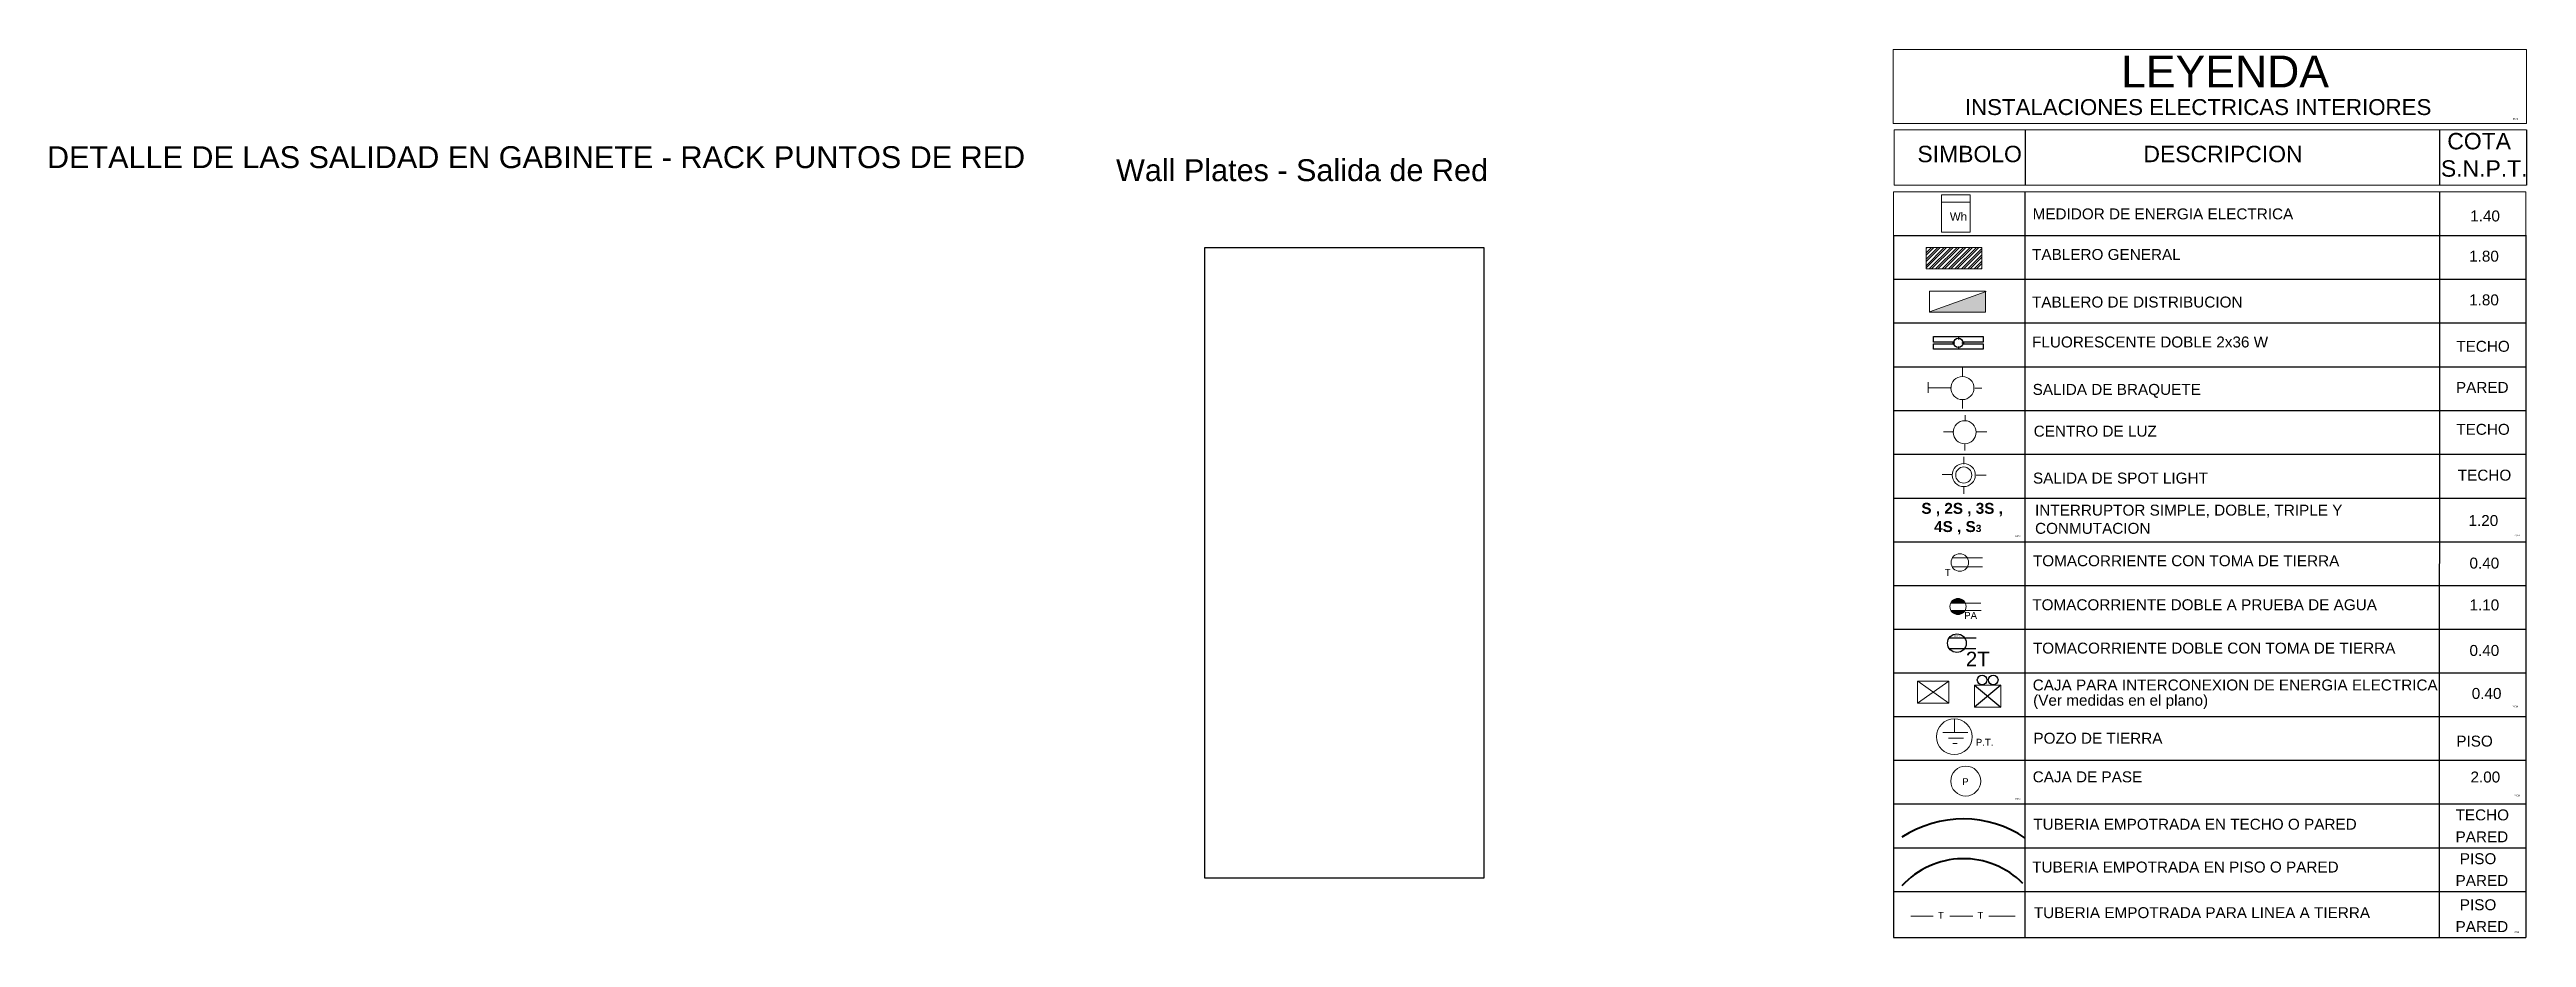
# Model space of a CAD drawing. Header units: millimetres. Extents: x 3354 to 3637, y 1117 to 1358.
# Drawn here: x 3567.67 to 3595.25, y 1298.24 to 1308.13 of the extents above; entities that cross this region are included whole.
import ezdxf

# ---------------------------------------------------------------- set-up
doc = ezdxf.new("R2010")
doc.units = ezdxf.units.MM
doc.linetypes.add('a1', pattern=[9.525, 6.35, -3.175])
for name, color, linetype in [('centro de luz', 90, 'Continuous'), ('Linea 1', 4, 'Continuous'), ('TITUL-1', 170, 'Continuous'), ('TOMACORRIENTE', 240, 'Continuous')]:
    doc.layers.add(name, color=color, linetype=linetype)
for name, color, linetype, lineweight in [('COND TOM', 121, 'a1', 40), ('CONDUCTOR', 162, 'Continuous', 40), ('flourescentes', 3, 'Continuous', 25), ('LIN1', 43, 'Continuous', 20), ('SANIT', 160, 'Continuous', 60), ('SIMBOLOS', 251, 'Continuous', 20), ('TABLERO', 122, 'Continuous', 25)]:
    doc.layers.add(name, color=color, linetype=linetype, lineweight=lineweight)
doc.layers.add('texto', color=7, linetype='Continuous', lineweight=9, true_color=0x000000)
doc.styles.add('LUCIDA', font='LCALLIG.TTF')
doc.styles.get("Standard").update_dxf_attribs({"font": 'arial.ttf'})
picture_1 = doc.add_image_def('image1.jpg', size_in_pixel=(130, 294))

msp = doc.modelspace()

# ---------------------------------------------------------------- texts
at = {"layer": 'centro de luz', "color": 0, "insert": (3588.88, 1301.607), "char_height": 0.0172, "width": 0.56927, "attachment_point": 1}
msp.add_mtext('{\\C254;MCM}', dxfattribs=at)
at = {"layer": 'LIN1', "color": 0, "char_height": 0.01776, "width": 0.58767, "attachment_point": 1}
for insert in [(3595.101, 1307.37), (3589.563, 1302.719), (3595.115, 1302.729), (3595.096, 1300.822), (3589.563, 1299.793), (3595.118, 1299.831), (3595.111, 1298.308)]:
    msp.add_mtext('{\\C254;MCM}', dxfattribs=dict(at, insert=insert))
at = {"layer": 'SANIT', "insert": (3588.998, 1307.58), "char_height": 0.17755, "width": 5.47884, "attachment_point": 1}
msp.add_mtext('{\\fArial|b0|i0|c0|p34;INSTALACIONES ELECTRICAS INTERIORES}', dxfattribs=at)
at = {"layer": 'SIMBOLOS', "lineweight": 30, "attachment_point": 1}
for s, insert, char_height, width in [('{\\fArial|b0|i0|c0|p34; Wh}', (3588.796, 1306.317), 0.09136, 0.34287), ('{\\fArial|b1|i0|c0|p34;     S , 2S , 3S , \\P        4S , S\\H0.6667x;3}', (3588.278, 1303.082), 0.12181, 1.30601), ('{\\fArial|b0|i0|c0|p34;T}', (3588.699, 1298.525), 0.07613, 0.07565), ('{\\fArial|b0|i0|c0|p34;T}', (3589.139, 1298.525), 0.07613, 0.07565)]:
    msp.add_mtext(s, dxfattribs=dict(at, insert=insert, char_height=char_height, width=width))
at = {"layer": 'SIMBOLOS', "lineweight": 20, "attachment_point": 1}
for s, insert, char_height, width in [('{\\fArial|b0|i0|c0|p34;T}', (3588.776, 1302.345), 0.07613, 0.07565), ('PA', (3588.992, 1301.866), 0.0761, 0.07565), ('{\\fArial|b0|i0|c0|p34;P.T.}', (3589.121, 1300.454), 0.07613, 0.32366), ('{\\fArial|b0|i0|c0|p34;P}', (3588.969, 1300.015), 0.07613, 0.05896)]:
    msp.add_mtext(s, dxfattribs=dict(at, insert=insert, char_height=char_height, width=width))
at = {"layer": 'texto', "lineweight": 30, "attachment_point": 1}
for s, insert, char_height, width in [('DETALLE DE LAS SALIDAD EN GABINETE - RACK PUNTOS DE RED', (3567.641, 1307.055), 0.24363, 11.109), ('Wall Plates - Salida de Red', (3579.546, 1306.91), 0.24363, 5.00391), ('MEDIDOR DE ENERGIA ELECTRICA', (3589.753, 1306.362), 0.12181, 5.57598), ('1.40', (3594.626, 1306.339), 0.1218, 0.80319), ('TABLERO GENERAL ', (3589.747, 1305.91), 0.12181, 5.5545), ('{\\fArial|b0|i0|c0|p34;1.80}', (3594.614, 1305.891), 0.12181, 0.64647), ('TABLERO DE DISTRIBUCION ', (3589.746, 1305.38), 0.12181, 5.5545), ('{\\fArial|b0|i0|c0|p34;1.80}', (3594.614, 1305.404), 0.12181, 0.64647), ('FLUORESCENTE DOBLE 2x36 W', (3589.747, 1304.935), 0.12181, 5.5545), ('{\\fArial|b0|i0|c0|p34;TECHO}', (3594.471, 1304.887), 0.12181, 0.99909), ('{\\fArial|b0|i0|c0|p34;CENTRO DE LUZ}', (3589.765, 1303.942), 0.12181, 5.5545), ('{\\fArial|b0|i0|c0|p34;TECHO}', (3594.471, 1303.962), 0.12181, 0.95991), ('{\\fArial|b0|i0|c0|p34;SALIDA DE SPOT LIGHT}', (3589.757, 1303.419), 0.12181, 5.56529), ('{\\fArial|b0|i0|c0|p34;TECHO}', (3594.488, 1303.452), 0.12181, 0.92073), ('{\\fArial|b0|i0|c0|p34;INTERRUPTOR SIMPLE, DOBLE, TRIPLE Y CONMUTACION}', (3589.78, 1303.062), 0.12181, 4.25409), ('{\\fArial|b0|i0|c0|p34;1.20}', (3594.607, 1302.946), 0.12181, 0.7836), ('TOMACORRIENTE CON TOMA DE TIERRA', (3589.756, 1302.498), 0.12181, 5.50057), ('{\\fArial|b0|i0|c0|p34;0.40}', (3594.618, 1302.472), 0.12181, 0.68565), ('TOMACORRIENTE DOBLE A PRUEBA DE AGUA', (3589.749, 1302.008), 0.12181, 5.5545), ('{\\fArial|b0|i0|c0|p34;1.10}', (3594.618, 1302.006), 0.12181, 0.76401), ('TOMACORRIENTE DOBLE CON TOMA DE TIERRA', (3589.756, 1301.525), 0.12181, 5.50057), ('{\\fArial|b0|i0|c0|p34;0.40}', (3594.618, 1301.499), 0.12181, 0.68565), ('CAJA PARA INTERCONEXION DE ENERGIA ELECTRICA ', (3589.754, 1301.114), 0.12181, 5.50062), ('{\\fArial|b0|i0|c0|p34;(Ver medidas en el plano)}', (3589.759, 1300.944), 0.12181, 5.50062), ('{\\fArial|b0|i0|c0|p34;0.40}', (3594.643, 1301.02), 0.12181, 0.68565), ('{\\fArial|b0|i0|c0|p34;POZO DE TIERRA}', (3589.762, 1300.521), 0.12181, 5.59758), ('{\\fArial|b0|i0|c0|p34;PISO}', (3594.471, 1300.489), 0.12181, 0.93182), ('CAJA DE PASE', (3589.754, 1300.091), 0.12181, 5.52214), ('{\\fArial|b0|i0|c0|p34;2.00}', (3594.629, 1300.089), 0.12181, 0.76401), ('TUBERIA EMPOTRADA EN TECHO O PARED', (3589.76, 1299.563), 0.12181, 5.59764), ('TECHO', (3594.463, 1299.667), 0.1218, 0.95991), ('PARED', (3594.463, 1299.423), 0.1218, 0.95991), (' PISO', (3594.463, 1299.179), 0.1218, 0.95991), ('TUBERIA EMPOTRADA EN PISO O PARED', (3589.748, 1299.086), 0.12181, 5.58686), ('PARED', (3594.463, 1298.936), 0.1218, 0.95991), (' PISO', (3594.463, 1298.666), 0.1218, 0.95991), ('TUBERIA EMPOTRADA PARA LINEA A TIERRA', (3589.767, 1298.578), 0.12181, 5.53293), ('PARED', (3594.463, 1298.423), 0.1218, 0.95991)]:
    msp.add_mtext(s, dxfattribs=dict(at, insert=insert, char_height=char_height, width=width))
at = {"layer": 'texto', "lineweight": 30, "char_height": 0.1219, "attachment_point": 1, "style": 'LUCIDA'}
for s, insert, width in [('{\\fArial|b0|i0|c0|p34;PARED}', (3594.467, 1304.429), 0.9606), ('{\\fArial|b0|i0|c0|p34;SALIDA DE BRAQUETE}', (3589.753, 1304.407), 5.5801)]:
    msp.add_mtext(s, dxfattribs=dict(at, insert=insert, width=width))
at = {"layer": 'TITUL-1', "color": 5, "insert": (3590.738, 1308.065), "char_height": 0.3551, "width": 2.96702, "attachment_point": 1}
msp.add_mtext('LEYENDA', dxfattribs=at)
at = {"layer": 'TITUL-1', "char_height": 0.18272, "attachment_point": 1}
for s, insert, width in [('{\\fArial|b0|i0|c0|p34; COTA\\PS.N.P.T.}', (3594.3, 1307.203), 0.9398), ('{\\fArial|b0|i0|c0|p34;SIMBOLO}', (3588.47, 1307.06), 1.15975), ('{\\fArial|b0|i0|c0|p34;DESCRIPCION}', (3590.987, 1307.06), 2.29972)]:
    msp.add_mtext(s, dxfattribs=dict(at, insert=insert, width=width))
at = {"layer": 'TOMACORRIENTE', "insert": (3589.009, 1301.424), "char_height": 0.1631, "width": 0.06548, "attachment_point": 1}
msp.add_mtext('2T', dxfattribs=at)

# ---------------------------------------------------------------- hatches: boundary and pattern name
at = {"layer": 'SIMBOLOS'}
h = msp.add_hatch(dxfattribs=at)
h.set_pattern_fill('STEEL', color=256, scale=0.01598, style=0)
h.set_pattern_definition([(45, (2791.57766, 735.229027), (-0.035875572, 0.035875572), []), (45, (2791.57766, 735.254395), (-0.035875572, 0.035875572), [])])
h.paths.add_polyline_path([(3588.566, 1305.928), (3588.566, 1305.688), (3589.189, 1305.688), (3589.189, 1305.928)])
at = {"layer": 'SIMBOLOS', "lineweight": 20}
msp.add_hatch(color=256, dxfattribs=at).paths.add_polyline_path([(3589.23, 1305.435), (3588.605, 1305.21), (3588.605, 1305.206), (3589.23, 1305.206)])
h = msp.add_hatch(color=256, dxfattribs=at)
h.paths.add_polyline_path([(3588.84, 1301.965), (3589.004, 1301.965, 0.638736)])
h.paths.add_polyline_path([(3589.001, 1301.884), (3588.843, 1301.884, 0.598119)])

# ---------------------------------------------------------------- linework, layer by layer
at = {"layer": 'COND TOM'}
msp.add_arc((3588.984, 1298.186), 0.932, 44.8333, 137.425, dxfattribs=at)
at = {"layer": 'CONDUCTOR'}
msp.add_arc((3588.978, 1298.326), 1.235, 55.8252, 123.4365, dxfattribs=at)
at = {"layer": 'flourescentes', "color": 1, "ltscale": 0.02}
for p, q in [((3588.86, 1304.865), (3588.886, 1304.865)), ((3588.926, 1304.929), (3588.926, 1304.903)), ((3588.926, 1304.825), (3588.926, 1304.799)), ((3588.965, 1304.865), (3588.991, 1304.865))]:
    msp.add_line(p, q, dxfattribs=at)
at = {"layer": 'flourescentes'}
for points in [[(3588.874, 1304.874), (3588.649, 1304.874), (3588.649, 1304.935), (3589.202, 1304.935), (3589.202, 1304.874), (3588.977, 1304.874)], [(3588.977, 1304.855), (3589.202, 1304.855), (3589.202, 1304.793), (3588.649, 1304.793), (3588.649, 1304.855), (3588.874, 1304.855)]]:
    msp.add_lwpolyline(points, dxfattribs=at)
at = {"layer": 'flourescentes', "color": 3, "ltscale": 0.02}
msp.add_circle((3588.926, 1304.864), 0.052, dxfattribs=at)
at = {"layer": 'Linea 1'}
for p, q in [((3589.671, 1307.237), (3589.671, 1306.623)), ((3594.285, 1307.237), (3594.285, 1306.623)), ((3595.252, 1307.237), (3595.252, 1306.623)), ((3589.666, 1306.548), (3589.666, 1304.598)), ((3594.285, 1306.548), (3594.284, 1304.598)), ((3588.203, 1306.061), (3595.252, 1306.061)), ((3588.203, 1306.061), (3588.203, 1304.598)), ((3595.247, 1306.061), (3595.247, 1304.598)), ((3588.203, 1305.573), (3595.247, 1305.573)), ((3588.203, 1305.086), (3595.247, 1305.086)), ((3588.203, 1304.598), (3595.247, 1304.598)), ((3588.203, 1304.598), (3595.247, 1304.598)), ((3588.203, 1304.598), (3588.203, 1303.136)), ((3589.666, 1304.598), (3589.666, 1303.136)), ((3594.284, 1304.598), (3594.283, 1303.136)), ((3595.247, 1304.598), (3595.247, 1303.136)), ((3588.203, 1304.11), (3595.247, 1304.11)), ((3588.203, 1303.624), (3595.247, 1303.624)), ((3588.203, 1303.136), (3595.247, 1303.136)), ((3588.203, 1303.136), (3595.247, 1303.136)), ((3588.203, 1303.136), (3588.203, 1301.675)), ((3589.666, 1303.136), (3589.666, 1301.675)), ((3594.283, 1303.136), (3594.282, 1301.675)), ((3595.247, 1303.136), (3595.247, 1301.675)), ((3588.203, 1302.649), (3595.247, 1302.649)), ((3588.203, 1302.162), (3595.247, 1302.162)), ((3588.203, 1301.675), (3595.247, 1301.675)), ((3588.203, 1301.675), (3595.247, 1301.675)), ((3588.203, 1301.675), (3588.203, 1300.702)), ((3589.666, 1301.675), (3589.666, 1300.702)), ((3594.282, 1301.675), (3594.282, 1300.702)), ((3595.247, 1301.675), (3595.247, 1300.702)), ((3588.203, 1301.189), (3595.247, 1301.189)), ((3588.203, 1300.702), (3588.203, 1300.216)), ((3588.203, 1300.702), (3595.247, 1300.702)), ((3588.203, 1300.702), (3595.247, 1300.702)), ((3589.666, 1300.702), (3589.666, 1300.216)), ((3594.281, 1300.702), (3594.281, 1300.216)), ((3595.247, 1300.702), (3595.247, 1300.216)), ((3588.203, 1300.216), (3595.247, 1300.216)), ((3588.203, 1300.216), (3595.247, 1300.216)), ((3588.203, 1299.728), (3595.247, 1299.728)), ((3588.203, 1299.728), (3595.247, 1299.728)), ((3588.203, 1299.728), (3595.247, 1299.728)), ((3588.203, 1299.728), (3595.247, 1299.728)), ((3588.203, 1299.728), (3595.247, 1299.728)), ((3588.203, 1299.728), (3595.247, 1299.728)), ((3588.203, 1299.728), (3595.247, 1299.728)), ((3588.203, 1299.728), (3595.247, 1299.728)), ((3588.203, 1299.728), (3595.247, 1299.728)), ((3588.203, 1299.728), (3595.247, 1299.728)), ((3588.203, 1299.728), (3595.247, 1299.728)), ((3588.203, 1299.728), (3595.247, 1299.728)), ((3588.203, 1299.728), (3595.247, 1299.728)), ((3588.203, 1299.728), (3595.247, 1299.728)), ((3588.203, 1299.728), (3595.247, 1299.728)), ((3588.203, 1299.728), (3595.247, 1299.728)), ((3588.203, 1299.728), (3595.247, 1299.728)), ((3588.203, 1299.728), (3595.247, 1299.728)), ((3588.203, 1299.728), (3595.247, 1299.728)), ((3588.203, 1299.728), (3595.247, 1299.728)), ((3588.203, 1299.728), (3595.247, 1299.728)), ((3588.203, 1299.241), (3595.247, 1299.241)), ((3588.203, 1299.241), (3595.247, 1299.241)), ((3588.203, 1299.241), (3595.247, 1299.241)), ((3588.203, 1298.753), (3595.247, 1298.753)), ((3588.203, 1298.753), (3595.247, 1298.753)), ((3588.203, 1298.753), (3595.247, 1298.753)), ((3588.203, 1298.241), (3595.247, 1298.241)), ((3588.203, 1298.241), (3595.247, 1298.241)), ((3588.203, 1298.241), (3595.247, 1298.241))]:
    msp.add_line(p, q, dxfattribs=at)
at = {"layer": 'Linea 1', "linetype": 'ByBlock', "lineweight": 30}
for p, q in [((3588.203, 1300.216), (3588.203, 1298.241)), ((3589.666, 1300.216), (3589.666, 1298.241))]:
    msp.add_line(p, q, dxfattribs=at)
at = {"layer": 'Linea 1', "lineweight": 30}
for p, q in [((3594.28, 1300.216), (3594.28, 1298.241)), ((3595.247, 1300.216), (3595.247, 1298.241))]:
    msp.add_line(p, q, dxfattribs=at)
at = {"layer": 'Linea 1', "lineweight": 5}
for points in [[(3588.2, 1307.307), (3595.252, 1307.307), (3595.252, 1308.132), (3588.2, 1308.132)], [(3588.21, 1306.623), (3595.252, 1306.623), (3595.252, 1307.237), (3588.21, 1307.237)], [(3588.203, 1306.548), (3595.247, 1306.548), (3595.247, 1306.061), (3588.203, 1306.061)]]:
    msp.add_lwpolyline(points, close=True, dxfattribs=at)
at = {"layer": 'SIMBOLOS', "lineweight": 20}
for p, q in [((3588.745, 1306.431), (3589.058, 1306.431)), ((3588.605, 1305.21), (3589.234, 1305.436)), ((3588.588, 1304.427), (3588.588, 1304.309)), ((3588.971, 1304.493), (3588.971, 1304.588)), ((3588.848, 1304.365), (3588.592, 1304.365)), ((3588.971, 1304.228), (3588.971, 1304.134)), ((3589.109, 1304.361), (3589.189, 1304.361)), ((3588.874, 1303.874), (3588.76, 1303.874)), ((3589.002, 1304.058), (3589.002, 1304.002)), ((3589.242, 1303.874), (3589.128, 1303.874)), ((3588.986, 1303.595), (3588.986, 1303.515)), ((3588.997, 1303.742), (3588.997, 1303.666)), ((3588.858, 1303.397), (3588.745, 1303.397)), ((3589.123, 1303.392), (3589.237, 1303.392)), ((3588.986, 1303.262), (3588.986, 1303.182)), ((3588.862, 1302.47), (3589.195, 1302.469)), ((3588.866, 1302.371), (3589.195, 1302.371)), ((3588.846, 1301.965), (3589.178, 1301.965)), ((3588.845, 1301.884), (3589.181, 1301.884)), ((3588.47, 1300.851), (3588.82, 1301.097)), ((3588.473, 1301.097), (3588.82, 1300.85)), ((3588.884, 1300.675), (3588.884, 1300.525)), ((3588.755, 1300.525), (3589.031, 1300.525)), ((3588.817, 1300.461), (3588.982, 1300.461)), ((3588.866, 1300.402), (3588.914, 1300.402))]:
    msp.add_line(p, q, dxfattribs=at)
at = {"layer": 'SIMBOLOS'}
for p, q in [((3588.397, 1298.477), (3588.646, 1298.477)), ((3588.832, 1298.477), (3589.089, 1298.477)), ((3589.266, 1298.477), (3589.558, 1298.477))]:
    msp.add_line(p, q, dxfattribs=at)
at = {"layer": 'SIMBOLOS', "lineweight": 20}
for points in [[(3588.737, 1306.513), (3589.058, 1306.513), (3589.058, 1306.097), (3588.737, 1306.097)], [(3588.566, 1305.928), (3589.189, 1305.928), (3589.189, 1305.688), (3588.566, 1305.688)], [(3588.605, 1305.44), (3589.23, 1305.44), (3589.23, 1305.206), (3588.605, 1305.206)], [(3588.47, 1301.097), (3588.82, 1301.097), (3588.82, 1300.85), (3588.47, 1300.85)]]:
    msp.add_lwpolyline(points, close=True, dxfattribs=at)
for centre, radius in [((3588.971, 1304.361), 0.129), ((3588.997, 1303.869), 0.128), ((3588.986, 1303.392), 0.129), ((3588.986, 1303.392), 0.0899), ((3588.942, 1302.418), 0.0975), ((3588.922, 1301.927), 0.0899), ((3588.881, 1300.477), 0.199), ((3589.008, 1299.983), 0.167)]:
    msp.add_circle(centre, radius, dxfattribs=at)
at = {"layer": 'TABLERO', "lineweight": 25}
for p, q in [((3589.105, 1301.053), (3589.4, 1300.807)), ((3589.4, 1301.053), (3589.105, 1300.807))]:
    msp.add_line(p, q, dxfattribs=at)
at = {"layer": 'TABLERO', "lineweight": 5}
msp.add_lwpolyline([(3589.105, 1301.053), (3589.105, 1300.807), (3589.4, 1300.807), (3589.4, 1301.053)], close=True, dxfattribs=at)
at = {"layer": 'TABLERO', "lineweight": 25}
for centre in [(3589.19, 1301.109), (3589.315, 1301.109)]:
    msp.add_circle(centre, 0.0529, dxfattribs=at)
at = {"layer": 'TOMACORRIENTE'}
for p, q in [((3588.824, 1301.461), (3589.119, 1301.461)), ((3588.826, 1301.58), (3589.123, 1301.58))]:
    msp.add_line(p, q, dxfattribs=at)
at = {"layer": 'TOMACORRIENTE', "color": 3}
msp.add_circle((3588.91, 1301.519), 0.104, dxfattribs=at)

msp.set_redraw_order([(e.dxf.handle, doc.entitydb.next_handle()) for e in msp.query("TEXT MTEXT ATTDEF DIMENSION ARC_DIMENSION")])  # texts and dimensions are drawn at this point

# ---------------------------------------------------------------- pictures from other files: only their frames are drawn
at = {"ltscale": 0.05}
image = msp.add_image(picture_1, insert=(3580.534, 1298.9), size_in_units=(3.107, 7.027), dxfattribs=at)
image.dxf.flags = 7

doc.saveas('drawing.dxf')
